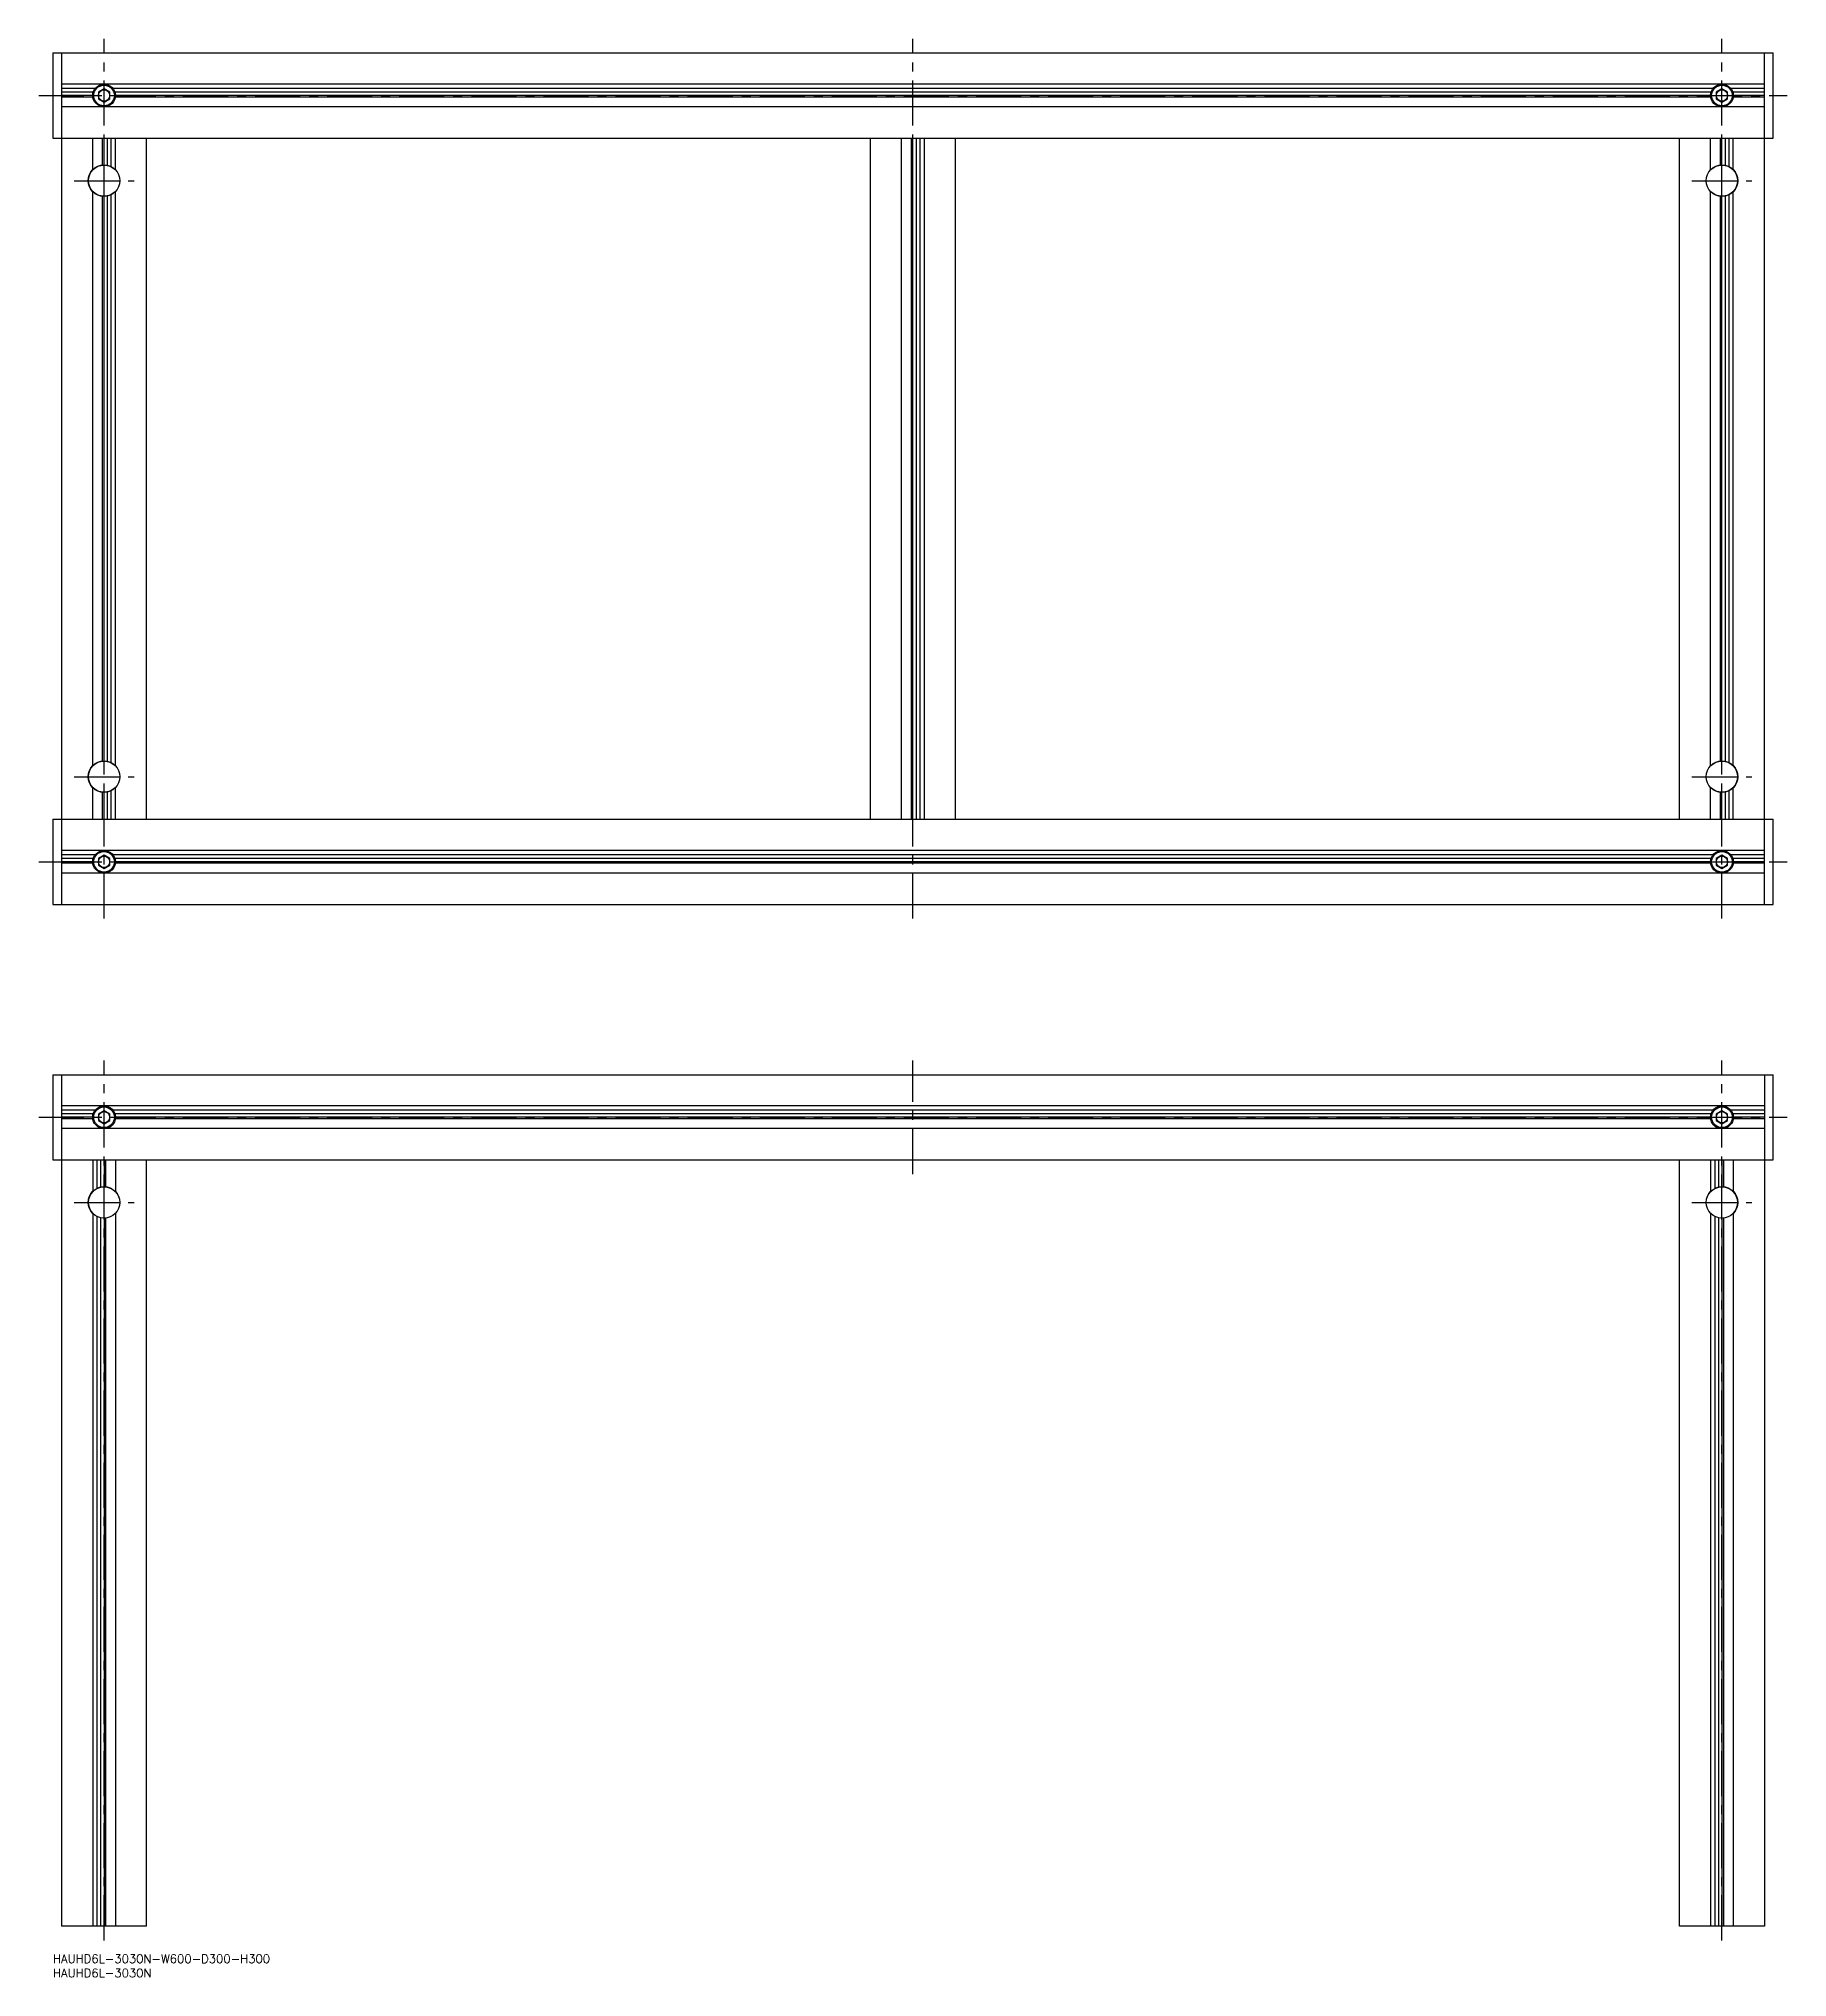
# Model space of a CAD drawing. Extents: x -5 to 1061, y -8 to 675.
# Drawn here: x -5 to 611, y -8 to 675 of the extents above; entities that cross this region are included whole.
import ezdxf

# ---------------------------------------------------------------- set-up
doc = ezdxf.new("R2010")
doc.units = 0
doc.header["$LTSCALE"] = 0.5
doc.linetypes.add('CENTER', pattern=[50.8, 31.75, -6.35, 6.35, -6.35])
for name, color, linetype in [('MSM_CENTER', 1, 'CENTER'), ('MSM_CONTINUOUS', 7, 'CONTINUOUS'), ('MSM_NARROW', 5, 'CONTINUOUS'), ('MSM_PART_NUMBER', 7, 'CONTINUOUS')]:
    doc.layers.add(name, color=color, linetype=linetype)
doc.styles.get("Standard").update_dxf_attribs({"font": 'txt.shx', "height": 3, "bigfont": 'bigfont.shx'})

# ---------------------------------------------------------------- blocks, each defined once
blk = doc.blocks.new('*U8')
at = {"layer": 'MSM_PART_NUMBER'}
blk.add_text('HAUHD6L-3030N-W600-D300-H300', height=3, dxfattribs=at).set_placement((0, -3))
blk = doc.blocks.new('*U9')
at = {"layer": 'MSM_PART_NUMBER'}
blk.add_text('HAUHD6L-3030N', height=3, dxfattribs=at).set_placement((0, -8))

msp = doc.modelspace()

# ---------------------------------------------------------------- linework, layer by layer
at = {"layer": 'MSM_CENTER'}
for p, q in [((18, 365), (18, 675)), ((303, 365), (303, 675)), ((588, 365), (588, 675)), ((-5, 655), (611, 655)), ((7.45, 625), (28.55, 625)), ((577.45, 625), (598.55, 625)), ((7.45, 415), (28.55, 415)), ((577.45, 415), (598.55, 415)), ((-5, 385), (611, 385)), ((18, 5), (18, 315)), ((303, 275), (303, 315)), ((588, 5), (588, 315)), ((-5, 295), (611, 295)), ((7.45, 265), (28.55, 265)), ((577.45, 265), (598.55, 265))]:
    msp.add_line(p, q, dxfattribs=at)
at = {"layer": 'MSM_CONTINUOUS'}
for p, q in [((0, 670), (606, 670)), ((0, 670), (0, 640)), ((3, 670), (3, 370)), ((603, 370), (603, 670)), ((606, 640), (606, 670)), ((603, 659), (3, 659)), ((14.88, 657.5), (3, 657.5)), ((14.19, 656.22), (3, 656.22)), ((18, 657.31), (16, 656.15)), ((16, 656.15), (16, 653.85)), ((20, 656.15), (18, 657.31)), ((20, 653.85), (20, 656.15)), ((584.88, 657.5), (21.12, 657.5)), ((584.19, 656.22), (21.81, 656.22)), ((588, 657.31), (586, 656.15)), ((586, 656.15), (586, 653.85)), ((590, 656.15), (588, 657.31)), ((590, 653.85), (590, 656.15)), ((603, 657.5), (591.12, 657.5)), ((603, 656.22), (591.81, 656.22)), ((14, 655), (3, 655)), ((14.03, 654.48), (3, 654.48)), ((603, 651), (3, 651)), ((16, 653.85), (18, 652.69)), ((18, 652.69), (20, 653.85)), ((584.03, 654.48), (21.97, 654.48)), ((584, 655), (22, 655)), ((586, 653.85), (588, 652.69)), ((588, 652.69), (590, 653.85)), ((603, 654.48), (591.97, 654.48)), ((603, 655), (592, 655)), ((0, 640), (606, 640)), ((14, 628.85), (14, 640)), ((17.48, 630.53), (17.48, 640)), ((18, 630.55), (18, 640)), ((19.22, 630.41), (19.22, 640)), ((20.5, 629.96), (20.5, 640)), ((22, 628.85), (22, 640)), ((33, 400), (33, 640)), ((288, 400), (288, 640)), ((299, 400), (299, 640)), ((302.48, 400), (302.48, 640)), ((303, 400), (303, 640)), ((304.22, 400), (304.22, 640)), ((305.5, 400), (305.5, 640)), ((307, 400), (307, 640)), ((318, 400), (318, 640)), ((573, 400), (573, 640)), ((584, 628.85), (584, 640)), ((587.48, 630.53), (587.48, 640)), ((588, 630.55), (588, 640)), ((589.22, 630.41), (589.22, 640)), ((590.5, 629.96), (590.5, 640)), ((592, 628.85), (592, 640)), ((15, 629.67), (15, 629.61)), ((21, 629.61), (21, 629.67)), ((585, 629.67), (585, 629.61)), ((591, 629.61), (591, 629.67)), ((14, 418.85), (14, 621.15)), ((15, 620.39), (15, 620.33)), ((17.48, 420.53), (17.48, 619.47)), ((18, 420.55), (18, 619.45)), ((19.22, 420.41), (19.22, 619.59)), ((20.5, 419.96), (20.5, 620.04)), ((21, 620.33), (21, 620.39)), ((22, 418.85), (22, 621.15)), ((584, 418.85), (584, 621.15)), ((585, 620.39), (585, 620.33)), ((587.48, 420.53), (587.48, 619.47)), ((588, 420.55), (588, 619.45)), ((589.22, 420.41), (589.22, 619.59)), ((590.5, 419.96), (590.5, 620.04)), ((591, 620.33), (591, 620.39)), ((592, 418.85), (592, 621.15)), ((15, 419.61), (15, 419.67)), ((21, 419.67), (21, 419.61)), ((585, 419.61), (585, 419.67)), ((591, 419.67), (591, 419.61)), ((14, 400), (14, 411.15)), ((15, 410.33), (15, 410.39)), ((20.5, 400), (20.5, 410.04)), ((21, 410.39), (21, 410.33)), ((22, 400), (22, 411.15)), ((584, 400), (584, 411.15)), ((585, 410.33), (585, 410.39)), ((590.5, 400), (590.5, 410.04)), ((591, 410.39), (591, 410.33)), ((592, 400), (592, 411.15)), ((17.48, 400), (17.48, 409.47)), ((18, 400), (18, 409.45)), ((19.22, 400), (19.22, 409.59)), ((587.48, 400), (587.48, 409.47)), ((588, 400), (588, 409.45)), ((589.22, 400), (589.22, 409.59)), ((0, 400), (606, 400)), ((0, 400), (0, 370)), ((606, 370), (606, 400)), ((603, 389), (3, 389)), ((14.88, 387.5), (3, 387.5)), ((14.19, 386.22), (3, 386.22)), ((14, 385), (3, 385)), ((14.03, 384.48), (3, 384.48)), ((18, 387.31), (16, 386.15)), ((16, 386.15), (16, 383.85)), ((16, 383.85), (18, 382.69)), ((20, 386.15), (18, 387.31)), ((18, 382.69), (20, 383.85)), ((20, 383.85), (20, 386.15)), ((584.88, 387.5), (21.12, 387.5)), ((584.19, 386.22), (21.81, 386.22)), ((584.03, 384.48), (21.97, 384.48)), ((584, 385), (22, 385)), ((588, 387.31), (586, 386.15)), ((586, 386.15), (586, 383.85)), ((586, 383.85), (588, 382.69)), ((590, 386.15), (588, 387.31)), ((588, 382.69), (590, 383.85)), ((590, 383.85), (590, 386.15)), ((603, 387.5), (591.12, 387.5)), ((603, 386.22), (591.81, 386.22)), ((603, 384.48), (591.97, 384.48)), ((603, 385), (592, 385)), ((603, 381), (3, 381)), ((0, 370), (606, 370)), ((0, 310), (606, 310)), ((0, 310), (0, 280)), ((3, 310), (3, 10)), ((603, 310), (603, 10)), ((606, 280), (606, 310)), ((603, 299), (3, 299)), ((14.88, 297.5), (3, 297.5)), ((14.19, 296.22), (3, 296.22)), ((14, 295), (3, 295)), ((14.03, 294.48), (3, 294.48)), ((18, 297.31), (16, 296.15)), ((16, 296.15), (16, 293.85)), ((16, 293.85), (18, 292.69)), ((20, 296.15), (18, 297.31)), ((18, 292.69), (20, 293.85)), ((20, 293.85), (20, 296.15)), ((584.88, 297.5), (21.12, 297.5)), ((584.19, 296.22), (21.81, 296.22)), ((584.03, 294.48), (21.97, 294.48)), ((584, 295), (22, 295)), ((588, 297.31), (586, 296.15)), ((586, 296.15), (586, 293.85)), ((586, 293.85), (588, 292.69)), ((590, 296.15), (588, 297.31)), ((588, 292.69), (590, 293.85)), ((590, 293.85), (590, 296.15)), ((603, 297.5), (591.12, 297.5)), ((603, 296.22), (591.81, 296.22)), ((603, 294.48), (591.97, 294.48)), ((603, 295), (592, 295)), ((603, 291), (3, 291)), ((0, 280), (606, 280)), ((14, 280), (14, 268.85)), ((15.5, 280), (15.5, 269.96)), ((16.78, 280), (16.78, 270.41)), ((18, 280), (18, 270.55)), ((18.52, 280), (18.52, 270.53)), ((22, 280), (22, 268.85)), ((33, 10), (33, 280)), ((573, 10), (573, 280)), ((584, 280), (584, 268.85)), ((585.5, 280), (585.5, 269.96)), ((586.78, 280), (586.78, 270.41)), ((588, 280), (588, 270.55)), ((588.52, 280), (588.52, 270.53)), ((592, 280), (592, 268.85)), ((15, 269.67), (15, 269.61)), ((21, 269.61), (21, 269.67)), ((585, 269.67), (585, 269.61)), ((591, 269.61), (591, 269.67)), ((14, 261.15), (14, 10)), ((15, 260.39), (15, 260.33)), ((15.5, 260.04), (15.5, 10)), ((16.78, 259.59), (16.78, 10)), ((21, 260.33), (21, 260.39)), ((22, 261.15), (22, 10)), ((584, 261.15), (584, 10)), ((585, 260.39), (585, 260.33)), ((585.5, 260.04), (585.5, 10)), ((586.78, 259.59), (586.78, 10)), ((591, 260.33), (591, 260.39)), ((592, 261.15), (592, 10)), ((18, 259.45), (18, 10)), ((18.52, 259.47), (18.52, 10)), ((588, 259.45), (588, 10)), ((588.52, 259.47), (588.52, 10)), ((33, 10), (3, 10)), ((603, 10), (573, 10))]:
    msp.add_line(p, q, dxfattribs=at)
for centre, radius in [((18, 655), 4), ((18, 655), 3.63), ((18, 655), 2), ((588, 655), 4), ((588, 655), 3.63), ((588, 655), 2), ((18, 625), 5.55), ((18, 625), 5.5), ((588, 625), 5.55), ((588, 625), 5.5), ((18, 415), 5.55), ((18, 415), 5.5), ((588, 415), 5.55), ((588, 415), 5.5), ((18, 385), 4), ((18, 385), 3.63), ((18, 385), 2), ((588, 385), 4), ((588, 385), 3.63), ((588, 385), 2), ((18, 295), 4), ((18, 295), 3.63), ((18, 295), 2), ((588, 295), 4), ((588, 295), 3.63), ((588, 295), 2), ((18, 265), 5.55), ((18, 265), 5.5), ((588, 265), 5.55), ((588, 265), 5.5)]:
    msp.add_circle(centre, radius, dxfattribs=at)
at = {"layer": 'MSM_NARROW'}
for p, q in [((15.54, 629.98), (15.54, 629.92)), ((20.46, 629.98), (20.46, 629.92)), ((585.54, 629.98), (585.54, 629.92)), ((590.46, 629.98), (590.46, 629.92)), ((15.54, 620.08), (15.54, 620.02)), ((20.46, 620.08), (20.46, 620.02)), ((585.54, 620.08), (585.54, 620.02)), ((590.46, 620.08), (590.46, 620.02)), ((15.54, 419.98), (15.54, 419.92)), ((20.46, 419.98), (20.46, 419.92)), ((585.54, 419.98), (585.54, 419.92)), ((590.46, 419.98), (590.46, 419.92)), ((15.54, 410.08), (15.54, 410.02)), ((20.46, 410.08), (20.46, 410.02)), ((585.54, 410.08), (585.54, 410.02)), ((590.46, 410.08), (590.46, 410.02)), ((15.54, 269.98), (15.54, 269.92)), ((20.46, 269.98), (20.46, 269.92)), ((585.54, 269.98), (585.54, 269.92)), ((590.46, 269.98), (590.46, 269.92)), ((15.54, 260.08), (15.54, 260.02)), ((20.46, 260.08), (20.46, 260.02)), ((585.54, 260.08), (585.54, 260.02)), ((590.46, 260.08), (590.46, 260.02))]:
    msp.add_line(p, q, dxfattribs=at)

# ---------------------------------------------------------------- block references
at = {"layer": 'MSM_CONTINUOUS'}
for name in ['*U8', '*U9']:
    msp.add_blockref(name, (0, 0), dxfattribs=at)

doc.saveas('drawing.dxf')
